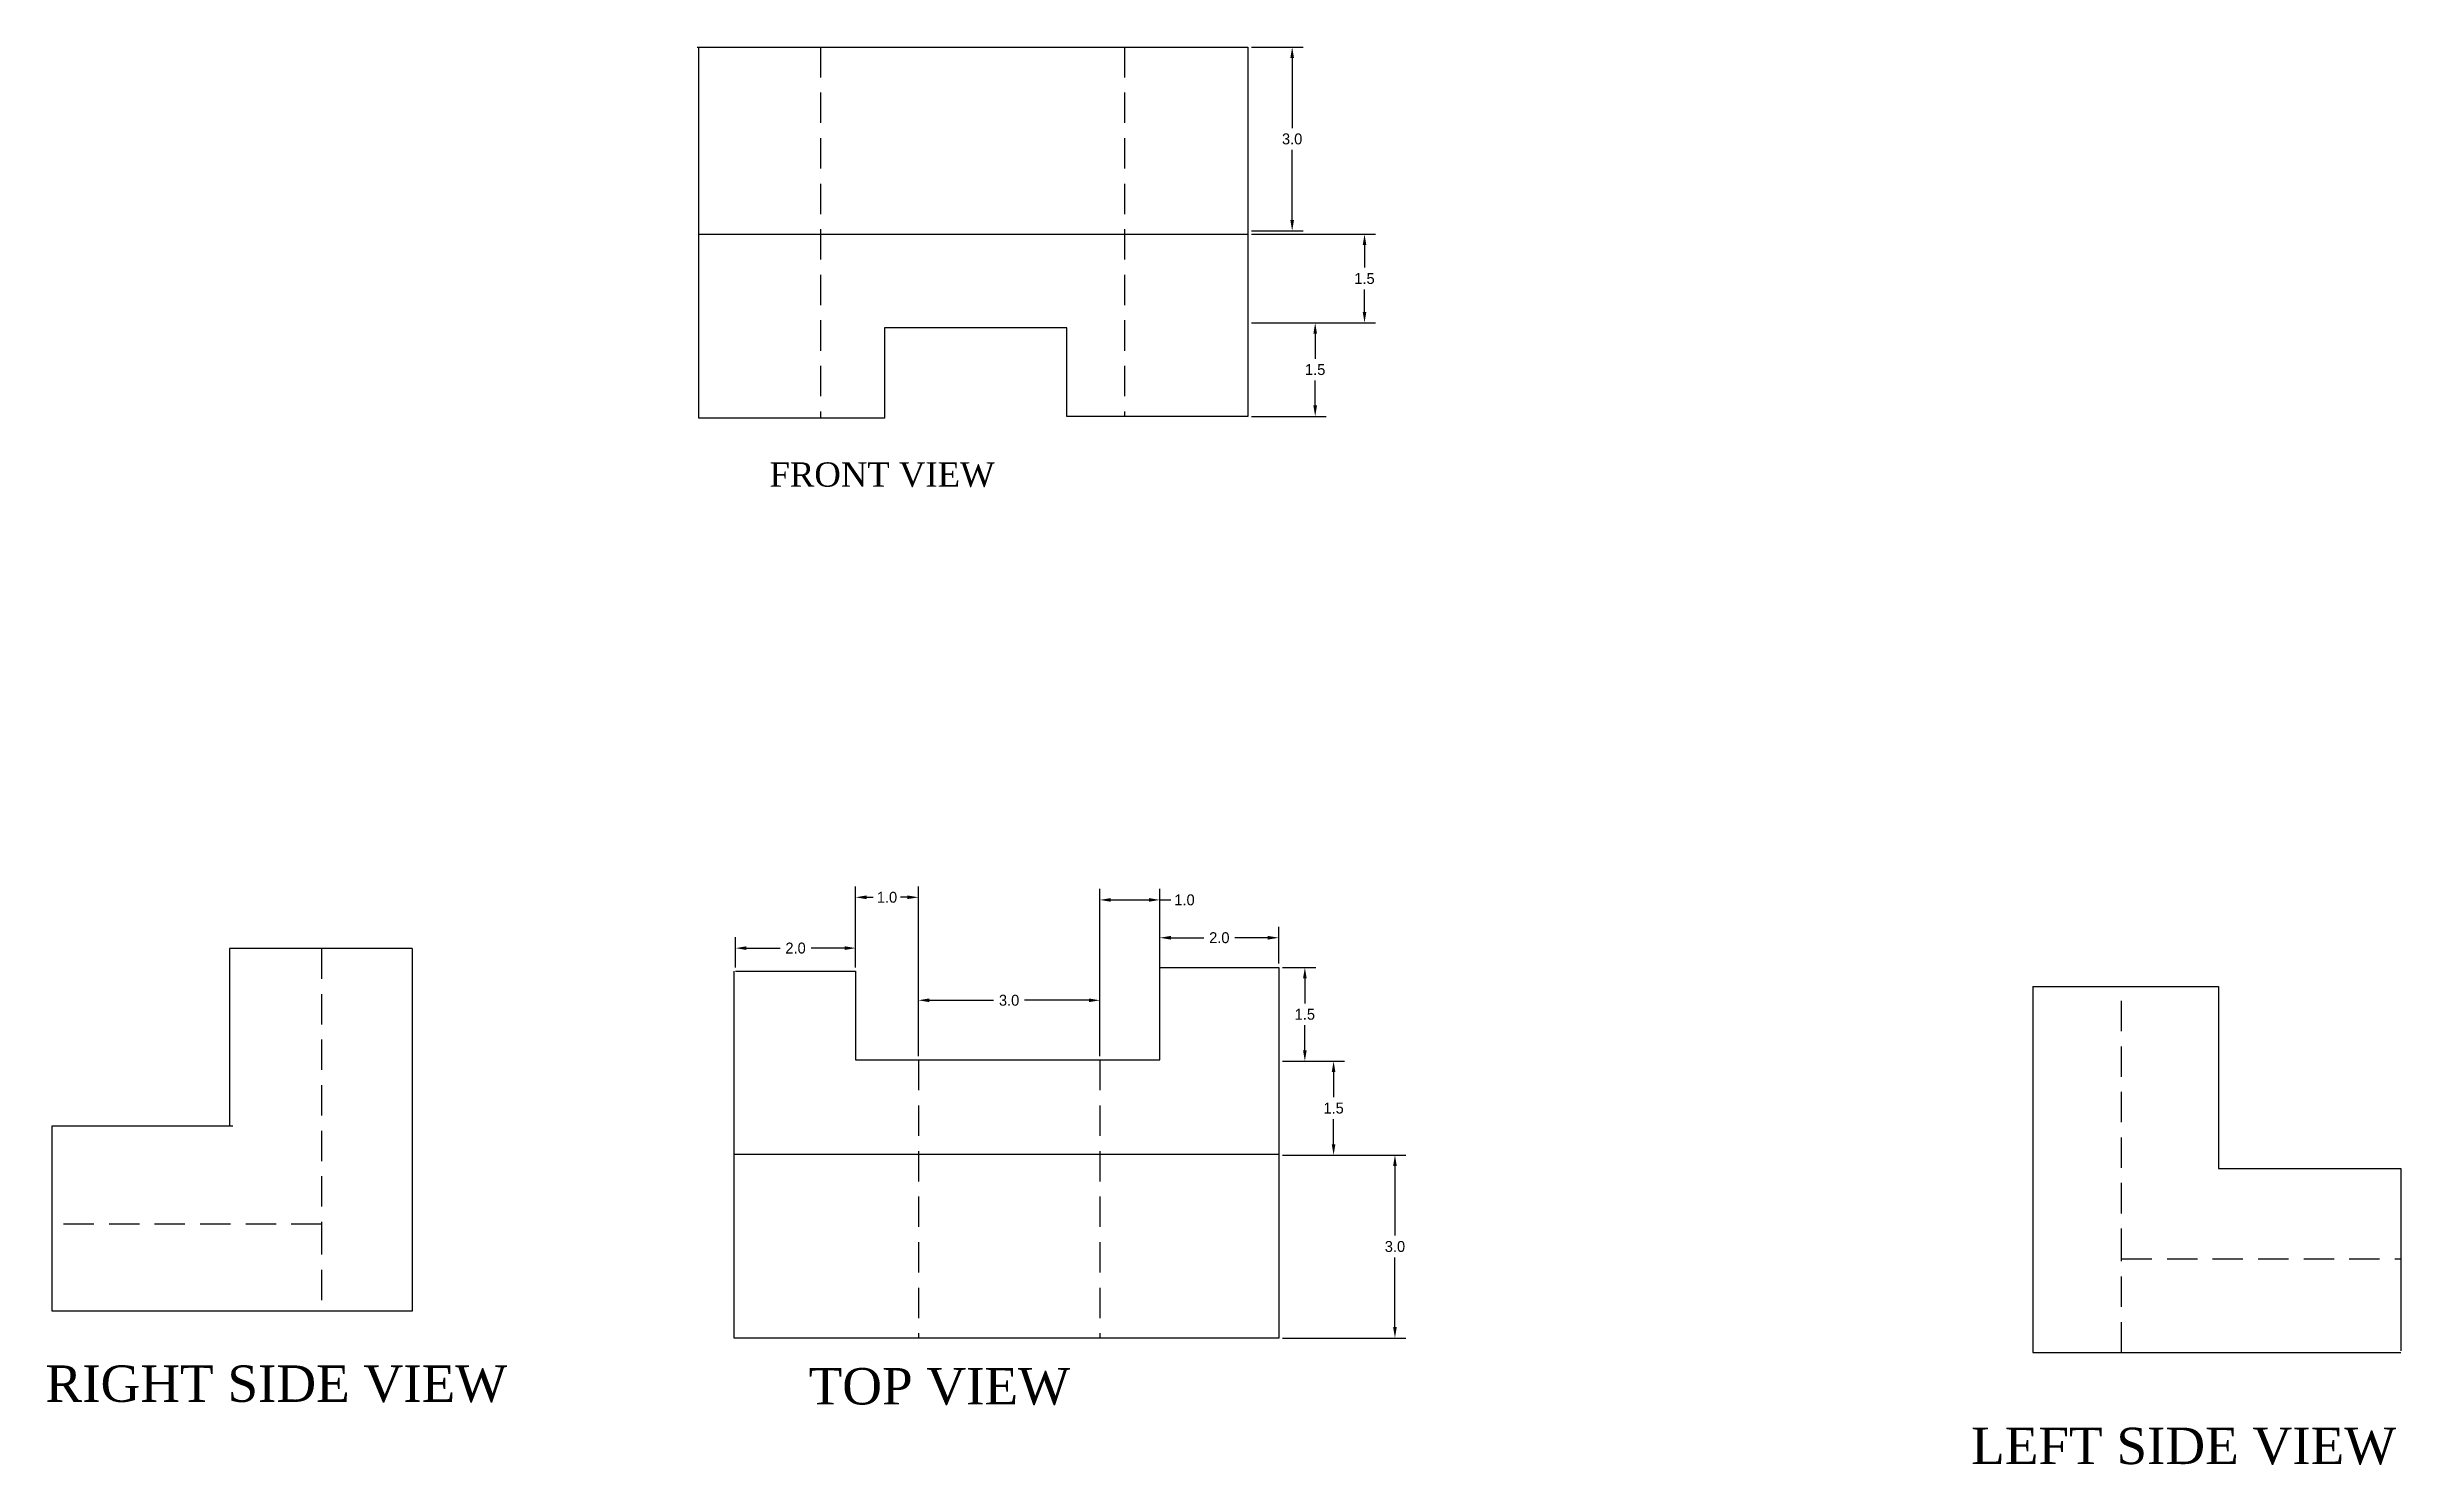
# Model space of a CAD drawing. Header units: centimetres. Extents: x -88 to 100, y -190 to 41.
# Drawn here: x 38.71 to 77.46, y 17.48 to 40.82 of the extents above; entities that cross this region are included whole.
import ezdxf

# ---------------------------------------------------------------- set-up
doc = ezdxf.new("R2010")
doc.units = ezdxf.units.CM
doc.header["$MEASUREMENT"] = 0
doc.linetypes.add('ACAD_ISO03W100', pattern=[30, 12, -18])
doc.linetypes.add('DASHED', pattern=[0.75, 0.5, -0.25])
doc.dimstyles.get("Standard").update_dxf_attribs({"dimtxt": 0.18, "dimasz": 0.18, "dimexe": 0.18, "dimexo": 0.0625, "dimgap": 0.09, "dimtad": 0, "dimtih": 1, "dimtoh": 1, "dimdec": 1, "dimzin": 0, "dimdsep": 46, "dimtxsty": 'Standard', "dimcen": 0.09, "dimadec": 0, "dimazin": 0, "dimtfac": 1, "dimtdec": 1, "dimtofl": 0, "dimtmove": 0, "dimatfit": 3, "dimfxl": 1, "dimtolj": 1, "dimtzin": 0, "dimarcsym": 0})

msp = doc.modelspace()

# ---------------------------------------------------------------- texts
at = {"linetype": 'ACAD_ISO03W100', "attachment_point": 1}
for s, insert, char_height, width in [('{\\fTimes New Roman|b0|i0|c0|p18;FRONT VIEW}', (50.606, 33.985), 0.4, 8.49704), ('{\\fTimes New Roman|b0|i0|c0|p18;RIGHT SIDE VIEW}', (38.688, 19.115), 0.6, 8.57822), ('{\\fTimes New Roman|b0|i0|c0|p18;LEFT SIDE VIEW}', (70.389, 18.09), 0.6, 8.57822)]:
    msp.add_mtext(s, dxfattribs=dict(at, insert=insert, char_height=char_height, width=width))
at = {"insert": (51.251, 19.072), "char_height": 0.6, "width": 8.34032, "attachment_point": 1}
msp.add_mtext('{\\fTimes New Roman|b0|i0|c0|p18;TOP VIEW}', dxfattribs=at)

# ---------------------------------------------------------------- blocks, each defined once
blk = doc.blocks.new('*D2')
at = {"color": 0, "lineweight": -2}
for p, q in [((50.048, 25.668), (50.048, 26.166)), ((50.228, 25.986), (50.781, 25.986)), ((51.845, 25.986), (51.291, 25.986)), ((52.025, 25.668), (52.025, 26.166))]:
    blk.add_line(p, q, dxfattribs=at)
at = {"color": 0}
for points in [[(50.228, 26.016), (50.228, 25.956), (50.048, 25.986)], [(51.845, 26.016), (51.845, 25.956), (52.025, 25.986)]]:
    blk.add_solid(points, dxfattribs=at)
at = {"layer": 'Defpoints', "color": 0}
for p in [(52.025, 25.986), (50.048, 25.605), (52.025, 25.605)]:
    blk.add_point(p, dxfattribs=at)
at = {"color": 0, "insert": (51.036, 25.986), "char_height": 0.18, "attachment_point": 5}
blk.add_mtext('\\A1;2.0', dxfattribs=at)
blk = doc.blocks.new('*D3')
at = {"color": 0, "lineweight": -2}
for p, q in [((52.025, 25.668), (52.025, 27.003)), ((52.205, 26.823), (52.316, 26.823)), ((52.877, 26.823), (52.766, 26.823)), ((53.057, 24.207), (53.057, 27.003))]:
    blk.add_line(p, q, dxfattribs=at)
at = {"color": 0}
for points in [[(52.205, 26.853), (52.205, 26.793), (52.025, 26.823)], [(52.877, 26.853), (52.877, 26.793), (53.057, 26.823)]]:
    blk.add_solid(points, dxfattribs=at)
at = {"layer": 'Defpoints', "color": 0}
for p in [(53.057, 26.823), (52.025, 25.605), (53.057, 24.145)]:
    blk.add_point(p, dxfattribs=at)
at = {"color": 0, "insert": (52.541, 26.823), "char_height": 0.18, "attachment_point": 5}
blk.add_mtext('\\A1;1.0', dxfattribs=at)
blk = doc.blocks.new('*D4')
at = {"color": 0, "lineweight": -2}
for p, q in [((53.057, 24.207), (53.057, 25.307)), ((56.045, 24.207), (56.045, 25.307)), ((53.237, 25.127), (54.296, 25.127)), ((55.865, 25.127), (54.806, 25.127))]:
    blk.add_line(p, q, dxfattribs=at)
at = {"color": 0}
for points in [[(53.237, 25.157), (53.237, 25.097), (53.057, 25.127)], [(55.865, 25.157), (55.865, 25.097), (56.045, 25.127)]]:
    blk.add_solid(points, dxfattribs=at)
at = {"layer": 'Defpoints', "color": 0}
for p in [(56.045, 25.127), (53.057, 24.145), (56.045, 24.145)]:
    blk.add_point(p, dxfattribs=at)
at = {"color": 0, "insert": (54.551, 25.127), "char_height": 0.18, "attachment_point": 5}
blk.add_mtext('\\A1;3.0', dxfattribs=at)
blk = doc.blocks.new('*D5')
at = {"color": 0, "lineweight": -2}
for p, q in [((56.045, 24.207), (56.045, 26.96)), ((56.225, 26.78), (56.854, 26.78)), ((57.034, 24.207), (57.034, 26.96)), ((57.034, 26.78), (57.214, 26.78))]:
    blk.add_line(p, q, dxfattribs=at)
at = {"color": 0}
for points in [[(56.225, 26.81), (56.225, 26.75), (56.045, 26.78)], [(56.854, 26.81), (56.854, 26.75), (57.034, 26.78)]]:
    blk.add_solid(points, dxfattribs=at)
at = {"layer": 'Defpoints', "color": 0}
for p in [(57.034, 26.78), (56.045, 24.145), (57.034, 24.145)]:
    blk.add_point(p, dxfattribs=at)
at = {"color": 0, "insert": (57.439, 26.78), "char_height": 0.18, "attachment_point": 5}
blk.add_mtext('\\A1;1.0', dxfattribs=at)
blk = doc.blocks.new('*D6')
at = {"color": 0, "lineweight": -2}
for p, q in [((57.034, 25.732), (57.034, 26.337)), ((57.214, 26.157), (57.757, 26.157)), ((58.81, 26.157), (58.267, 26.157)), ((58.99, 25.732), (58.99, 26.337))]:
    blk.add_line(p, q, dxfattribs=at)
at = {"color": 0}
for points in [[(57.214, 26.187), (57.214, 26.127), (57.034, 26.157)], [(58.81, 26.187), (58.81, 26.127), (58.99, 26.157)]]:
    blk.add_solid(points, dxfattribs=at)
at = {"layer": 'Defpoints', "color": 0}
for p in [(58.99, 26.157), (57.034, 25.669), (58.99, 25.669)]:
    blk.add_point(p, dxfattribs=at)
at = {"color": 0, "insert": (58.012, 26.157), "char_height": 0.18, "attachment_point": 5}
blk.add_mtext('\\A1;2.0', dxfattribs=at)
blk = doc.blocks.new('*D7')
at = {"color": 0, "lineweight": -2}
for p, q in [((59.052, 25.669), (59.6, 25.669)), ((59.42, 25.489), (59.42, 25.076)), ((59.42, 24.304), (59.42, 24.716)), ((59.052, 24.124), (59.6, 24.124))]:
    blk.add_line(p, q, dxfattribs=at)
at = {"color": 0}
for points in [[(59.39, 25.489), (59.45, 25.489), (59.42, 25.669)], [(59.39, 24.304), (59.45, 24.304), (59.42, 24.124)]]:
    blk.add_solid(points, dxfattribs=at)
at = {"layer": 'Defpoints', "color": 0}
for p in [(58.99, 25.669), (58.99, 24.124), (59.42, 24.124)]:
    blk.add_point(p, dxfattribs=at)
at = {"color": 0, "insert": (59.42, 24.896), "char_height": 0.18, "attachment_point": 5}
blk.add_mtext('\\A1;1.5', dxfattribs=at)
blk = doc.blocks.new('*D8')
at = {"color": 0, "lineweight": -2}
for p, q in [((59.052, 24.124), (60.073, 24.124)), ((59.893, 23.944), (59.893, 23.531)), ((59.893, 22.758), (59.893, 23.171)), ((59.052, 22.578), (60.073, 22.578))]:
    blk.add_line(p, q, dxfattribs=at)
at = {"color": 0}
for points in [[(59.863, 23.944), (59.923, 23.944), (59.893, 24.124)], [(59.863, 22.758), (59.923, 22.758), (59.893, 22.578)]]:
    blk.add_solid(points, dxfattribs=at)
at = {"layer": 'Defpoints', "color": 0}
for p in [(58.99, 24.124), (58.99, 22.578), (59.893, 22.578)]:
    blk.add_point(p, dxfattribs=at)
at = {"color": 0, "insert": (59.893, 23.351), "char_height": 0.18, "attachment_point": 5}
blk.add_mtext('\\A1;1.5', dxfattribs=at)
blk = doc.blocks.new('*D9')
at = {"color": 0, "lineweight": -2}
for p, q in [((59.052, 22.578), (61.083, 22.578)), ((60.903, 22.398), (60.903, 21.252)), ((60.903, 19.746), (60.903, 20.892)), ((59.052, 19.566), (61.083, 19.566))]:
    blk.add_line(p, q, dxfattribs=at)
at = {"color": 0}
for points in [[(60.873, 22.398), (60.933, 22.398), (60.903, 22.578)], [(60.873, 19.746), (60.933, 19.746), (60.903, 19.566)]]:
    blk.add_solid(points, dxfattribs=at)
at = {"layer": 'Defpoints', "color": 0}
for p in [(58.99, 22.578), (58.99, 19.566), (60.903, 19.566)]:
    blk.add_point(p, dxfattribs=at)
at = {"color": 0, "insert": (60.903, 21.072), "char_height": 0.18, "attachment_point": 5}
blk.add_mtext('\\A1;3.0', dxfattribs=at)
blk = doc.blocks.new('*D10')
at = {"color": 0, "linetype": 'ACAD_ISO03W100', "lineweight": -2}
for p, q in [((58.543, 40.824), (59.391, 40.824)), ((59.211, 40.644), (59.211, 39.49)), ((59.211, 37.976), (59.211, 39.13)), ((58.543, 37.796), (59.391, 37.796))]:
    blk.add_line(p, q, dxfattribs=at)
at = {"color": 0, "linetype": 'ACAD_ISO03W100'}
for points in [[(59.181, 40.644), (59.241, 40.644), (59.211, 40.824)], [(59.181, 37.976), (59.241, 37.976), (59.211, 37.796)]]:
    blk.add_solid(points, dxfattribs=at)
at = {"layer": 'Defpoints', "color": 0, "linetype": 'ACAD_ISO03W100'}
for p in [(58.481, 40.824), (58.481, 37.796), (59.211, 37.796)]:
    blk.add_point(p, dxfattribs=at)
at = {"color": 0, "linetype": 'ACAD_ISO03W100', "insert": (59.211, 39.31), "char_height": 0.18, "attachment_point": 5}
blk.add_mtext('\\A1;3.0', dxfattribs=at)
blk = doc.blocks.new('*D11')
at = {"color": 0, "linetype": 'ACAD_ISO03W100', "lineweight": -2}
for p, q in [((58.543, 37.742), (60.582, 37.742)), ((60.402, 37.562), (60.402, 37.192)), ((60.402, 36.463), (60.402, 36.832)), ((58.543, 36.283), (60.582, 36.283))]:
    blk.add_line(p, q, dxfattribs=at)
at = {"color": 0, "linetype": 'ACAD_ISO03W100'}
for points in [[(60.372, 37.562), (60.432, 37.562), (60.402, 37.742)], [(60.372, 36.463), (60.432, 36.463), (60.402, 36.283)]]:
    blk.add_solid(points, dxfattribs=at)
at = {"layer": 'Defpoints', "color": 0, "linetype": 'ACAD_ISO03W100'}
for p in [(58.481, 37.742), (58.481, 36.283), (60.402, 36.283)]:
    blk.add_point(p, dxfattribs=at)
at = {"color": 0, "linetype": 'ACAD_ISO03W100', "insert": (60.402, 37.012), "char_height": 0.18, "attachment_point": 5}
blk.add_mtext('\\A1;1.5', dxfattribs=at)
blk = doc.blocks.new('*D12')
at = {"color": 0, "linetype": 'ACAD_ISO03W100', "lineweight": -2}
for p, q in [((58.606, 36.283), (59.77, 36.283)), ((59.59, 36.103), (59.59, 35.692)), ((59.59, 34.922), (59.59, 35.332)), ((58.543, 34.742), (59.77, 34.742))]:
    blk.add_line(p, q, dxfattribs=at)
at = {"color": 0, "linetype": 'ACAD_ISO03W100'}
for points in [[(59.56, 36.103), (59.62, 36.103), (59.59, 36.283)], [(59.56, 34.922), (59.62, 34.922), (59.59, 34.742)]]:
    blk.add_solid(points, dxfattribs=at)
at = {"layer": 'Defpoints', "color": 0, "linetype": 'ACAD_ISO03W100'}
for p in [(58.543, 36.283), (58.481, 34.742), (59.59, 34.742)]:
    blk.add_point(p, dxfattribs=at)
at = {"color": 0, "linetype": 'ACAD_ISO03W100', "insert": (59.59, 35.512), "char_height": 0.18, "attachment_point": 5}
blk.add_mtext('\\A1;1.5', dxfattribs=at)

# ---------------------------------------------------------------- dimensions: what is measured, and where the dimension line sits
at = {"linetype": 'ACAD_ISO03W100'}
for base, p1, p2, picture, middle in [((59.211, 37.796), (58.481, 40.824), (58.481, 37.796), '*D10', (59.211, 39.31)), ((60.402, 36.283), (58.481, 37.742), (58.481, 36.283), '*D11', (60.402, 37.012)), ((59.59, 34.742), (58.543, 36.283), (58.481, 34.742), '*D12', (59.59, 35.512))]:
    dim = msp.add_linear_dim(base=base, p1=p1, p2=p2, angle=90, dimstyle='Standard', dxfattribs=at)
    dim.commit()
    dim.dimension.update_dxf_attribs({"geometry": picture, "text_midpoint": middle})
for base, p1, p2, picture, middle in [((53.057, 26.823), (52.025, 25.605), (53.057, 24.145), '*D3', (52.541, 26.823)), ((57.034, 26.78), (56.045, 24.145), (57.034, 24.145), '*D5', (57.439, 26.78)), ((52.025, 25.986), (50.048, 25.605), (52.025, 25.605), '*D2', (51.036, 25.986)), ((56.045, 25.127), (53.057, 24.145), (56.045, 24.145), '*D4', (54.551, 25.127))]:
    dim = msp.add_linear_dim(base=base, p1=p1, p2=p2, dimstyle='Standard')
    dim.commit()
    dim.dimension.update_dxf_attribs({"geometry": picture, "text_midpoint": middle})
dim = msp.add_aligned_dim(p1=(57.034, 25.669), p2=(58.99, 25.669), distance=0.488, dimstyle='Standard')
dim.commit()
dim.dimension.update_dxf_attribs({"geometry": '*D6', "text_midpoint": (58.012, 26.157)})
for base, p1, p2, picture, middle in [((59.42, 24.124), (58.99, 25.669), (58.99, 24.124), '*D7', (59.42, 24.896)), ((59.893, 22.578), (58.99, 24.124), (58.99, 22.578), '*D8', (59.893, 23.351)), ((60.903, 19.566), (58.99, 22.578), (58.99, 19.566), '*D9', (60.903, 21.072))]:
    dim = msp.add_linear_dim(base=base, p1=p1, p2=p2, angle=90, dimstyle='Standard')
    dim.commit()
    dim.dimension.update_dxf_attribs({"geometry": picture, "text_midpoint": middle})

# ---------------------------------------------------------------- linework, layer by layer
for p, q in [((49.415, 40.824), (51.445, 40.824)), ((49.443, 37.742), (49.443, 40.824)), ((51.445, 40.824), (56.451, 40.824)), ((56.451, 40.824), (58.481, 40.824)), ((58.481, 40.824), (58.481, 37.796)), ((49.443, 34.715), (49.443, 37.742)), ((49.443, 37.742), (58.481, 37.742)), ((58.481, 37.796), (58.481, 36.283)), ((55.504, 36.201), (52.5, 36.201)), ((52.5, 36.201), (52.5, 34.715)), ((55.504, 34.742), (55.504, 36.201)), ((58.481, 36.283), (58.481, 34.742)), ((51.472, 34.715), (49.443, 34.715)), ((52.5, 34.715), (51.472, 34.715)), ((56.505, 34.742), (55.504, 34.742)), ((58.481, 34.742), (56.505, 34.742)), ((50.026, 22.593), (50.026, 25.605)), ((50.048, 25.605), (52.025, 25.605)), ((52.025, 25.605), (52.025, 24.145)), ((57.034, 24.145), (57.034, 25.669)), ((57.034, 25.669), (58.99, 25.669)), ((58.99, 25.669), (58.99, 24.124)), ((52.025, 24.145), (53.057, 24.145)), ((53.057, 24.145), (56.045, 24.145)), ((56.045, 24.145), (57.034, 24.145)), ((58.99, 24.124), (58.99, 22.578)), ((50.026, 19.566), (50.026, 22.593)), ((58.99, 22.578), (58.99, 19.566)), ((52.992, 19.566), (50.026, 19.566)), ((55.959, 19.566), (52.992, 19.566)), ((58.99, 19.566), (55.959, 19.566))]:
    msp.add_line(p, q)
at = {"linetype": 'DASHED'}
for p, q in [((51.445, 40.824), (51.445, 34.715)), ((56.451, 40.824), (56.451, 34.742)), ((43.234, 25.98), (43.234, 21.439)), ((72.863, 20.869), (72.863, 25.356)), ((53.057, 24.145), (53.057, 19.566)), ((56.045, 24.145), (56.045, 19.566)), ((43.234, 21.439), (38.796, 21.439)), ((43.234, 21.439), (43.234, 20.007)), ((72.863, 19.329), (72.863, 20.869)), ((72.863, 20.869), (77.464, 20.869))]:
    msp.add_line(p, q, dxfattribs=at)
at = {"linetype": 'ACAD_ISO03W100'}
for p, q in [((43.234, 25.98), (41.719, 25.98)), ((41.719, 25.98), (41.719, 23.061)), ((44.723, 25.98), (43.234, 25.98)), ((44.723, 25.98), (44.723, 20.007)), ((71.402, 25.356), (71.402, 19.329)), ((71.402, 25.356), (72.917, 25.356)), ((72.917, 25.356), (74.46, 25.356)), ((74.46, 25.356), (74.46, 22.356)), ((38.796, 21.547), (38.796, 23.061)), ((38.796, 23.061), (41.773, 23.061)), ((50.026, 22.593), (58.99, 22.593)), ((74.46, 22.356), (77.464, 22.356)), ((77.464, 22.356), (77.464, 19.356)), ((38.796, 20.007), (38.796, 21.547)), ((43.261, 20.007), (38.796, 20.007)), ((44.723, 20.007), (43.261, 20.007)), ((71.402, 19.329), (72.863, 19.329)), ((72.863, 19.329), (77.464, 19.329))]:
    msp.add_line(p, q, dxfattribs=at)

msp.set_redraw_order([(e.dxf.handle, doc.entitydb.next_handle()) for e in msp.query("TEXT MTEXT ATTDEF DIMENSION ARC_DIMENSION")])  # texts and dimensions are drawn at this point

doc.saveas('drawing.dxf')
